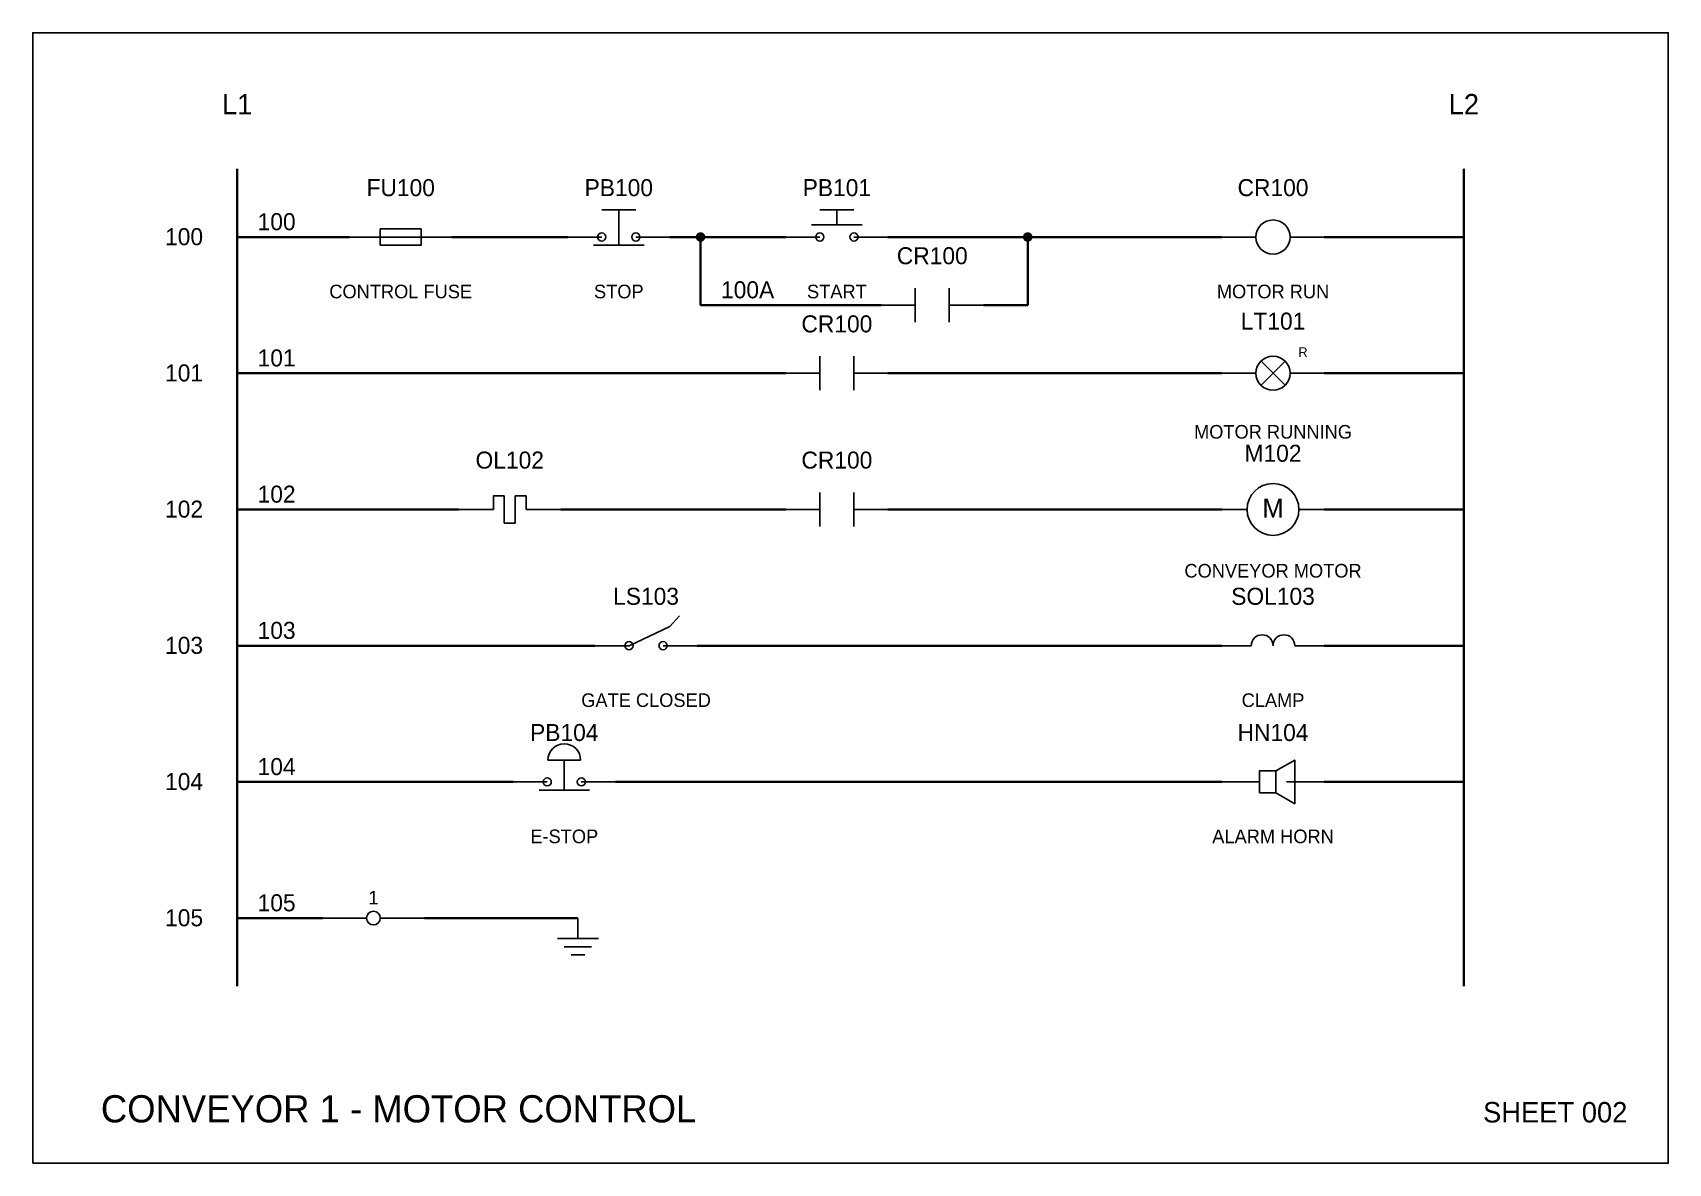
# Model space of a CAD drawing. Header units: inches. Extents: x 0 to 1200, y -400 to 400.
# Drawn here: x -0.5 to 11.5, y 1.2 to 9.5 of the extents above; entities that cross this region are included whole.
import ezdxf
from ezdxf.enums import TextEntityAlignment as Align

# ---------------------------------------------------------------- set-up
doc = ezdxf.new("R2010")
doc.units = ezdxf.units.IN
doc.layers.get('0').update_dxf_attribs({"lineweight": 25})
for name, color, linetype, lineweight in [('DESC', 7, 'Continuous', 25), ('MISC', 7, 'Continuous', 25), ('SYMS', 4, 'Continuous', 25), ('TAGS', 4, 'Continuous', 25), ('TERMS', 7, 'Continuous', 25), ('WIRENO', 3, 'Continuous', 25), ('WIRES', 1, 'Continuous', 35)]:
    doc.layers.add(name, color=color, linetype=linetype, lineweight=lineweight)

msp = doc.modelspace()

# ---------------------------------------------------------------- texts
at = {"layer": 'MISC'}
for s, p in [('L1', (1, 8.9)), ('L2', (10, 8.9))]:
    msp.add_text(s, height=0.15, dxfattribs=at).set_placement(p, align=Align.CENTER)
for s, height, p in [('100', 0.125, (0.75, 7.94)), ('101', 0.125, (0.75, 6.94)), ('102', 0.125, (0.75, 5.94)), ('103', 0.125, (0.75, 4.94)), ('104', 0.125, (0.75, 3.94)), ('105', 0.125, (0.75, 2.94)), ('SHEET 002', 0.15, (11.2, 1.5))]:
    msp.add_text(s, height=height, dxfattribs=at).set_placement(p, align=Align.RIGHT)
msp.add_text('CONVEYOR 1 - MOTOR CONTROL', height=0.2, dxfattribs=at).set_placement((0, 1.5))
at = {"layer": 'WIRENO'}
for s, p in [('100', (1.15, 8.05)), ('100A', (4.55, 7.55)), ('101', (1.15, 7.05)), ('102', (1.15, 6.05)), ('103', (1.15, 5.05)), ('104', (1.15, 4.05)), ('105', (1.15, 3.05))]:
    msp.add_text(s, height=0.125, dxfattribs=at).set_placement(p)

# ---------------------------------------------------------------- blocks, each defined once
blk = doc.blocks.new('HFU1')
at = {"color": 0}
for p, q in [((-0.375, 0), (-0.15, 0)), ((-0.15, 0), (0.15, 0)), ((0.15, 0), (0.375, 0))]:
    blk.add_line(p, q, dxfattribs=at)
blk.add_lwpolyline([(-0.15, -0.06), (0.15, -0.06), (0.15, 0.06), (-0.15, 0.06)], close=True, dxfattribs=at)
at = {"flags": 1}
for tag, height, p in [('RATING2', 0.07, (-0.3, 0.65)), ('WDTYPE', 0.07, (-0.1, 0.65)), ('MFG', 0.07, (-0.3, 0.55)), ('CAT', 0.07, (-0.1, 0.55)), ('ASSYCODE', 0.07, (0.1, 0.55)), ('RATING1', 0.07, (0.3, 0.55)), ('INST', 0.07, (-0.3, 0.45)), ('LOC', 0.07, (-0.1, 0.45)), ('X1TERM01', 0.06, (-0.375, 0)), ('X4TERM02', 0.06, (0.375, 0))]:
    blk.add_attdef(tag, text='', height=height, dxfattribs=at).set_placement(p, align=Align.CENTER)
for tag, height, p in [('TAG1', 0.125, (0, 0.3)), ('DESC1', 0.1, (0, -0.45)), ('DESC2', 0.1, (0, -0.58)), ('DESC3', 0.1, (0, -0.71))]:
    blk.add_attdef(tag, text='', height=height).set_placement(p, align=Align.CENTER)
blk = doc.blocks.new('HPB12_NC')
at = {"color": 0}
for p, q in [((-0.125, 0.2), (0.125, 0.2)), ((0, -0.06), (0, 0.2)), ((-0.375, 0), (-0.125, 0)), ((0.125, 0), (0.375, 0)), ((-0.185, -0.06), (0.185, -0.06))]:
    blk.add_line(p, q, dxfattribs=at)
for centre in [(-0.125, 0), (0.125, 0)]:
    blk.add_circle(centre, 0.03, dxfattribs=at)
at = {"flags": 1}
for tag, height, p in [('RATING2', 0.07, (-0.3, 0.65)), ('WDTYPE', 0.07, (-0.1, 0.65)), ('MFG', 0.07, (-0.3, 0.55)), ('CAT', 0.07, (-0.1, 0.55)), ('ASSYCODE', 0.07, (0.1, 0.55)), ('RATING1', 0.07, (0.3, 0.55)), ('INST', 0.07, (-0.3, 0.45)), ('LOC', 0.07, (-0.1, 0.45)), ('X1TERM01', 0.06, (-0.375, 0)), ('X4TERM02', 0.06, (0.375, 0))]:
    blk.add_attdef(tag, text='', height=height, dxfattribs=at).set_placement(p, align=Align.CENTER)
for tag, height, p in [('TAG1', 0.125, (0, 0.3)), ('DESC1', 0.1, (0, -0.45)), ('DESC2', 0.1, (0, -0.58)), ('DESC3', 0.1, (0, -0.71))]:
    blk.add_attdef(tag, text='', height=height).set_placement(p, align=Align.CENTER)
blk = doc.blocks.new('HPB11_NO')
at = {"color": 0}
for p, q in [((-0.125, 0.2), (0.125, 0.2)), ((0, 0.09), (0, 0.2)), ((-0.375, 0), (-0.125, 0)), ((-0.185, 0.09), (0.185, 0.09)), ((0.125, 0), (0.375, 0))]:
    blk.add_line(p, q, dxfattribs=at)
for centre in [(-0.125, 0), (0.125, 0)]:
    blk.add_circle(centre, 0.03, dxfattribs=at)
at = {"flags": 1}
for tag, height, p in [('RATING2', 0.07, (-0.3, 0.65)), ('WDTYPE', 0.07, (-0.1, 0.65)), ('MFG', 0.07, (-0.3, 0.55)), ('CAT', 0.07, (-0.1, 0.55)), ('ASSYCODE', 0.07, (0.1, 0.55)), ('RATING1', 0.07, (0.3, 0.55)), ('INST', 0.07, (-0.3, 0.45)), ('LOC', 0.07, (-0.1, 0.45)), ('X1TERM01', 0.06, (-0.375, 0)), ('X4TERM02', 0.06, (0.375, 0))]:
    blk.add_attdef(tag, text='', height=height, dxfattribs=at).set_placement(p, align=Align.CENTER)
for tag, height, p in [('TAG1', 0.125, (0, 0.3)), ('DESC1', 0.1, (0, -0.45)), ('DESC2', 0.1, (0, -0.58)), ('DESC3', 0.1, (0, -0.71))]:
    blk.add_attdef(tag, text='', height=height).set_placement(p, align=Align.CENTER)
blk = doc.blocks.new('HCR1')
at = {"color": 0}
for p, q in [((-0.375, 0), (-0.125, 0)), ((0.125, 0), (0.375, 0))]:
    blk.add_line(p, q, dxfattribs=at)
blk.add_circle((0, 0), 0.125, dxfattribs=at)
at = {"flags": 1}
for tag, height, p in [('RATING2', 0.07, (-0.3, 0.65)), ('WDTYPE', 0.07, (-0.1, 0.65)), ('MFG', 0.07, (-0.3, 0.55)), ('CAT', 0.07, (-0.1, 0.55)), ('ASSYCODE', 0.07, (0.1, 0.55)), ('RATING1', 0.07, (0.3, 0.55)), ('INST', 0.07, (-0.3, 0.45)), ('LOC', 0.07, (-0.1, 0.45)), ('X1TERM01', 0.06, (-0.375, 0)), ('X4TERM02', 0.06, (0.375, 0))]:
    blk.add_attdef(tag, text='', height=height, dxfattribs=at).set_placement(p, align=Align.CENTER)
for tag, height, p in [('TAG1', 0.125, (0, 0.3)), ('DESC1', 0.1, (0, -0.45)), ('DESC2', 0.1, (0, -0.58)), ('DESC3', 0.1, (0, -0.71))]:
    blk.add_attdef(tag, text='', height=height).set_placement(p, align=Align.CENTER)
blk = doc.blocks.new('HCR1_NO')
at = {"color": 0}
for p, q in [((-0.125, -0.125), (-0.125, 0.125)), ((0.125, -0.125), (0.125, 0.125)), ((-0.375, 0), (-0.125, 0)), ((0.125, 0), (0.375, 0))]:
    blk.add_line(p, q, dxfattribs=at)
at = {"flags": 1}
for tag, height, p in [('RATING2', 0.07, (-0.3, 0.65)), ('WDTYPE', 0.07, (-0.1, 0.65)), ('MFG', 0.07, (-0.3, 0.55)), ('CAT', 0.07, (-0.1, 0.55)), ('ASSYCODE', 0.07, (0.1, 0.55)), ('RATING1', 0.07, (0.3, 0.55)), ('INST', 0.07, (-0.3, 0.45)), ('LOC', 0.07, (-0.1, 0.45)), ('X1TERM01', 0.06, (-0.375, 0)), ('X4TERM02', 0.06, (0.375, 0))]:
    blk.add_attdef(tag, text='', height=height, dxfattribs=at).set_placement(p, align=Align.CENTER)
for tag, height, p in [('TAG1', 0.125, (0, 0.3)), ('DESC1', 0.1, (0, -0.45)), ('DESC2', 0.1, (0, -0.58)), ('DESC3', 0.1, (0, -0.71))]:
    blk.add_attdef(tag, text='', height=height).set_placement(p, align=Align.CENTER)
blk = doc.blocks.new('WDDOT')
at = {"color": 0, "const_width": 0.035}
blk.add_lwpolyline([(-0.0175, 0, 1), (0.0175, 0, 1)], format="xyb", close=True, dxfattribs=at)
blk = doc.blocks.new('HLT1R')
at = {"color": 0}
for p, q in [((-0.375, 0), (-0.125, 0)), ((-0.088, -0.088), (0.088, 0.088)), ((-0.088, 0.088), (0.088, -0.088)), ((0.125, 0), (0.375, 0))]:
    blk.add_line(p, q, dxfattribs=at)
blk.add_circle((0, 0), 0.125, dxfattribs=at)
blk.add_text('R', height=0.07, dxfattribs=at).set_placement((0.22, 0.12), align=Align.CENTER)
at = {"flags": 1}
for tag, height, p in [('RATING2', 0.07, (-0.3, 0.67)), ('WDTYPE', 0.07, (-0.1, 0.67)), ('MFG', 0.07, (-0.3, 0.57)), ('CAT', 0.07, (-0.1, 0.57)), ('ASSYCODE', 0.07, (0.1, 0.57)), ('RATING1', 0.07, (0.3, 0.57)), ('INST', 0.07, (-0.3, 0.47)), ('LOC', 0.07, (-0.1, 0.47)), ('X1TERM01', 0.06, (-0.375, 0)), ('X4TERM02', 0.06, (0.375, 0))]:
    blk.add_attdef(tag, text='', height=height, dxfattribs=at).set_placement(p, align=Align.CENTER)
for tag, height, p in [('TAG1', 0.125, (0, 0.32)), ('DESC1', 0.1, (0, -0.48)), ('DESC2', 0.1, (0, -0.61)), ('DESC3', 0.1, (0, -0.74))]:
    blk.add_attdef(tag, text='', height=height).set_placement(p, align=Align.CENTER)
blk = doc.blocks.new('HOL1')
at = {"color": 0}
for p, q in [((-0.375, 0), (-0.12, 0)), ((0.12, 0), (0.375, 0))]:
    blk.add_line(p, q, dxfattribs=at)
blk.add_lwpolyline([(-0.12, 0), (-0.12, 0.1), (-0.04, 0.1), (-0.04, -0.1), (0.04, -0.1), (0.04, 0.1), (0.12, 0.1), (0.12, 0)], dxfattribs=at)
at = {"flags": 1}
for tag, height, p in [('RATING2', 0.07, (-0.3, 0.65)), ('WDTYPE', 0.07, (-0.1, 0.65)), ('MFG', 0.07, (-0.3, 0.55)), ('CAT', 0.07, (-0.1, 0.55)), ('ASSYCODE', 0.07, (0.1, 0.55)), ('RATING1', 0.07, (0.3, 0.55)), ('INST', 0.07, (-0.3, 0.45)), ('LOC', 0.07, (-0.1, 0.45)), ('X1TERM01', 0.06, (-0.375, 0)), ('X4TERM02', 0.06, (0.375, 0))]:
    blk.add_attdef(tag, text='', height=height, dxfattribs=at).set_placement(p, align=Align.CENTER)
for tag, height, p in [('TAG1', 0.125, (0, 0.3)), ('DESC1', 0.1, (0, -0.45)), ('DESC2', 0.1, (0, -0.58)), ('DESC3', 0.1, (0, -0.71))]:
    blk.add_attdef(tag, text='', height=height).set_placement(p, align=Align.CENTER)
blk = doc.blocks.new('HMO1')
at = {"color": 0}
for p, q in [((-0.375, 0), (-0.19, 0)), ((0.19, 0), (0.375, 0))]:
    blk.add_line(p, q, dxfattribs=at)
blk.add_circle((0, 0), 0.19, dxfattribs=at)
blk.add_text('M', height=0.14, dxfattribs=at).set_placement((0, -0.06), align=Align.CENTER)
at = {"flags": 1}
for tag, height, p in [('RATING2', 0.07, (-0.3, 0.7)), ('WDTYPE', 0.07, (-0.1, 0.7)), ('MFG', 0.07, (-0.3, 0.6)), ('CAT', 0.07, (-0.1, 0.6)), ('ASSYCODE', 0.07, (0.1, 0.6)), ('RATING1', 0.07, (0.3, 0.6)), ('INST', 0.07, (-0.3, 0.5)), ('LOC', 0.07, (-0.1, 0.5)), ('X1TERM01', 0.06, (-0.375, 0)), ('X4TERM02', 0.06, (0.375, 0))]:
    blk.add_attdef(tag, text='', height=height, dxfattribs=at).set_placement(p, align=Align.CENTER)
for tag, height, p in [('TAG1', 0.125, (0, 0.35)), ('DESC1', 0.1, (0, -0.5)), ('DESC2', 0.1, (0, -0.63)), ('DESC3', 0.1, (0, -0.76))]:
    blk.add_attdef(tag, text='', height=height).set_placement(p, align=Align.CENTER)
blk = doc.blocks.new('HLS11_NO')
at = {"color": 0}
for p, q in [((-0.125, 0), (0.175, 0.14)), ((-0.375, 0), (-0.125, 0)), ((0.125, 0), (0.375, 0))]:
    blk.add_line(p, q, dxfattribs=at)
blk.add_lwpolyline([(0.175, 0.14), (0.245, 0.22)], dxfattribs=at)
for centre in [(-0.125, 0), (0.125, 0)]:
    blk.add_circle(centre, 0.03, dxfattribs=at)
at = {"flags": 1}
for tag, height, p in [('RATING2', 0.07, (-0.3, 0.65)), ('WDTYPE', 0.07, (-0.1, 0.65)), ('MFG', 0.07, (-0.3, 0.55)), ('CAT', 0.07, (-0.1, 0.55)), ('ASSYCODE', 0.07, (0.1, 0.55)), ('RATING1', 0.07, (0.3, 0.55)), ('INST', 0.07, (-0.3, 0.45)), ('LOC', 0.07, (-0.1, 0.45)), ('X1TERM01', 0.06, (-0.375, 0)), ('X4TERM02', 0.06, (0.375, 0))]:
    blk.add_attdef(tag, text='', height=height, dxfattribs=at).set_placement(p, align=Align.CENTER)
for tag, height, p in [('TAG1', 0.125, (0, 0.3)), ('DESC1', 0.1, (0, -0.45)), ('DESC2', 0.1, (0, -0.58)), ('DESC3', 0.1, (0, -0.71))]:
    blk.add_attdef(tag, text='', height=height).set_placement(p, align=Align.CENTER)
blk = doc.blocks.new('HSOL1')
at = {"color": 0}
for p, q in [((-0.375, 0), (-0.16, 0)), ((0.16, 0), (0.375, 0))]:
    blk.add_line(p, q, dxfattribs=at)
for centre in [(-0.08, 0), (0.08, 0)]:
    blk.add_arc(centre, 0.08, 0, 180, dxfattribs=at)
at = {"flags": 1}
for tag, height, p in [('RATING2', 0.07, (-0.3, 0.65)), ('WDTYPE', 0.07, (-0.1, 0.65)), ('MFG', 0.07, (-0.3, 0.55)), ('CAT', 0.07, (-0.1, 0.55)), ('ASSYCODE', 0.07, (0.1, 0.55)), ('RATING1', 0.07, (0.3, 0.55)), ('INST', 0.07, (-0.3, 0.45)), ('LOC', 0.07, (-0.1, 0.45)), ('X1TERM01', 0.06, (-0.375, 0)), ('X4TERM02', 0.06, (0.375, 0))]:
    blk.add_attdef(tag, text='', height=height, dxfattribs=at).set_placement(p, align=Align.CENTER)
for tag, height, p in [('TAG1', 0.125, (0, 0.3)), ('DESC1', 0.1, (0, -0.45)), ('DESC2', 0.1, (0, -0.58)), ('DESC3', 0.1, (0, -0.71))]:
    blk.add_attdef(tag, text='', height=height).set_placement(p, align=Align.CENTER)
blk = doc.blocks.new('HPB13_NC')
at = {"color": 0}
for p, q in [((-0.12, 0.16), (0.12, 0.16)), ((0, -0.06), (0, 0.16)), ((-0.375, 0), (-0.125, 0)), ((0.125, 0), (0.375, 0)), ((-0.185, -0.06), (0.185, -0.06))]:
    blk.add_line(p, q, dxfattribs=at)
for centre in [(-0.125, 0), (0.125, 0)]:
    blk.add_circle(centre, 0.03, dxfattribs=at)
blk.add_arc((0, 0.16), 0.12, 0, 180, dxfattribs=at)
at = {"flags": 1}
for tag, height, p in [('RATING2', 0.07, (-0.3, 0.65)), ('WDTYPE', 0.07, (-0.1, 0.65)), ('MFG', 0.07, (-0.3, 0.55)), ('CAT', 0.07, (-0.1, 0.55)), ('ASSYCODE', 0.07, (0.1, 0.55)), ('RATING1', 0.07, (0.3, 0.55)), ('INST', 0.07, (-0.3, 0.45)), ('LOC', 0.07, (-0.1, 0.45)), ('X1TERM01', 0.06, (-0.375, 0)), ('X4TERM02', 0.06, (0.375, 0))]:
    blk.add_attdef(tag, text='', height=height, dxfattribs=at).set_placement(p, align=Align.CENTER)
for tag, height, p in [('TAG1', 0.125, (0, 0.3)), ('DESC1', 0.1, (0, -0.45)), ('DESC2', 0.1, (0, -0.58)), ('DESC3', 0.1, (0, -0.71))]:
    blk.add_attdef(tag, text='', height=height).set_placement(p, align=Align.CENTER)
blk = doc.blocks.new('HHN1')
at = {"color": 0}
for p, q in [((-0.375, 0), (-0.1, 0)), ((0.1, 0), (0.375, 0))]:
    blk.add_line(p, q, dxfattribs=at)
blk.add_lwpolyline([(0.02, 0.08), (0.16, 0.16), (0.16, -0.16), (0.02, -0.08)], dxfattribs=at)
blk.add_lwpolyline([(-0.1, -0.08), (-0.1, 0.08), (0.02, 0.08), (0.02, -0.08)], close=True, dxfattribs=at)
at = {"flags": 1}
for tag, height, p in [('RATING2', 0.07, (-0.3, 0.65)), ('WDTYPE', 0.07, (-0.1, 0.65)), ('MFG', 0.07, (-0.3, 0.55)), ('CAT', 0.07, (-0.1, 0.55)), ('ASSYCODE', 0.07, (0.1, 0.55)), ('RATING1', 0.07, (0.3, 0.55)), ('INST', 0.07, (-0.3, 0.45)), ('LOC', 0.07, (-0.1, 0.45)), ('X1TERM01', 0.06, (-0.375, 0)), ('X4TERM02', 0.06, (0.375, 0))]:
    blk.add_attdef(tag, text='', height=height, dxfattribs=at).set_placement(p, align=Align.CENTER)
for tag, height, p in [('TAG1', 0.125, (0, 0.3)), ('DESC1', 0.1, (0, -0.45)), ('DESC2', 0.1, (0, -0.58)), ('DESC3', 0.1, (0, -0.71))]:
    blk.add_attdef(tag, text='', height=height).set_placement(p, align=Align.CENTER)
blk = doc.blocks.new('HT0001')
at = {"color": 0}
for p, q in [((-0.375, 0), (-0.05, 0)), ((0.05, 0), (0.375, 0))]:
    blk.add_line(p, q, dxfattribs=at)
blk.add_circle((0, 0), 0.05, dxfattribs=at)
at = {"flags": 1}
for tag, height, p in [('RATING2', 0.07, (-0.3, 0.65)), ('WDTYPE', 0.07, (-0.1, 0.65)), ('MFG', 0.07, (-0.3, 0.55)), ('CAT', 0.07, (-0.1, 0.55)), ('ASSYCODE', 0.07, (0.1, 0.55)), ('RATING1', 0.07, (0.3, 0.55)), ('INST', 0.07, (-0.3, 0.45)), ('LOC', 0.07, (-0.1, 0.45)), ('X1TERM01', 0.06, (-0.375, 0)), ('X4TERM02', 0.06, (0.375, 0)), ('TAGSTRIP', 0.07, (0, -0.15))]:
    blk.add_attdef(tag, text='', height=height, dxfattribs=at).set_placement(p, align=Align.CENTER)
blk.add_attdef('TERM01', text='', height=0.1).set_placement((0, 0.1), align=Align.CENTER)
blk = doc.blocks.new('HGND')
at = {"color": 0}
for p, q in [((0, 0), (0, -0.15)), ((-0.15, -0.15), (0.15, -0.15)), ((-0.1, -0.21), (0.1, -0.21)), ((-0.05, -0.27), (0.05, -0.27))]:
    blk.add_line(p, q, dxfattribs=at)
at = {"flags": 1}
blk.add_attdef('X2TERM01', text='', height=0.06, dxfattribs=at).set_placement((0, 0), align=Align.CENTER)

# ---------------------------------------------------------------- linework, layer by layer
at = {"layer": 'MISC'}
msp.add_lwpolyline([(-0.5, 1.2), (11.5, 1.2), (11.5, 9.5), (-0.5, 9.5)], close=True, dxfattribs=at)
at = {"layer": 'WIRES'}
for p, q in [((1, 8.5), (1, 2.5)), ((10, 8.5), (10, 2.5)), ((1, 8), (1.825, 8)), ((2.575, 8), (3.425, 8)), ((4.175, 8), (5.025, 8)), ((4.4, 8), (4.4, 7.5)), ((5.775, 8), (8.225, 8)), ((6.8, 7.5), (6.8, 8)), ((8.975, 8), (10, 8)), ((4.4, 7.5), (5.725, 7.5)), ((6.475, 7.5), (6.8, 7.5)), ((1, 7), (5.025, 7)), ((5.775, 7), (8.225, 7)), ((8.975, 7), (10, 7)), ((1, 6), (2.625, 6)), ((3.375, 6), (5.025, 6)), ((5.775, 6), (8.225, 6)), ((8.975, 6), (10, 6)), ((1, 5), (3.625, 5)), ((4.375, 5), (8.225, 5)), ((8.975, 5), (10, 5)), ((1, 4), (3.025, 4)), ((3.775, 4), (8.225, 4)), ((8.975, 4), (10, 4)), ((1, 3), (1.625, 3)), ((2.375, 3), (3.5, 3))]:
    msp.add_line(p, q, dxfattribs=at)

# ---------------------------------------------------------------- block references
at = {"layer": 'SYMS'}
ref = msp.add_blockref('HFU1', (2.2, 8), dxfattribs=at)
ref.add_attrib('TAG1', 'FU100', dxfattribs={"layer": 'TAGS', "height": 0.125}).set_placement((2.2, 8.3), align=Align.CENTER)
ref.add_attrib('DESC1', 'CONTROL FUSE', dxfattribs={"layer": 'DESC', "height": 0.1}).set_placement((2.2, 7.55), align=Align.CENTER)
ref = msp.add_blockref('HPB12_NC', (3.8, 8), dxfattribs=at)
ref.add_attrib('TAG1', 'PB100', dxfattribs={"layer": 'TAGS', "height": 0.125}).set_placement((3.8, 8.3), align=Align.CENTER)
ref.add_attrib('DESC1', 'STOP', dxfattribs={"layer": 'DESC', "height": 0.1}).set_placement((3.8, 7.55), align=Align.CENTER)
ref = msp.add_blockref('HPB11_NO', (5.4, 8), dxfattribs=at)
ref.add_attrib('TAG1', 'PB101', dxfattribs={"layer": 'TAGS', "height": 0.125}).set_placement((5.4, 8.3), align=Align.CENTER)
ref.add_attrib('DESC1', 'START', dxfattribs={"layer": 'DESC', "height": 0.1}).set_placement((5.4, 7.55), align=Align.CENTER)
ref = msp.add_blockref('HCR1', (8.6, 8), dxfattribs=at)
ref.add_attrib('TAG1', 'CR100', dxfattribs={"layer": 'TAGS', "height": 0.125}).set_placement((8.6, 8.3), align=Align.CENTER)
ref.add_attrib('DESC1', 'MOTOR RUN', dxfattribs={"layer": 'DESC', "height": 0.1}).set_placement((8.6, 7.55), align=Align.CENTER)
ref = msp.add_blockref('HCR1_NO', (6.1, 7.5), dxfattribs=at)
ref.add_attrib('TAG1', 'CR100', dxfattribs={"layer": 'TAGS', "height": 0.125}).set_placement((6.1, 7.8), align=Align.CENTER)
ref = msp.add_blockref('HLT1R', (8.6, 7), dxfattribs=at)
ref.add_attrib('TAG1', 'LT101', dxfattribs={"layer": 'TAGS', "height": 0.125}).set_placement((8.6, 7.32), align=Align.CENTER)
ref.add_attrib('DESC1', 'MOTOR RUNNING', dxfattribs={"layer": 'DESC', "height": 0.1}).set_placement((8.6, 6.52), align=Align.CENTER)
ref = msp.add_blockref('HCR1_NO', (5.4, 7), dxfattribs=at)
ref.add_attrib('TAG1', 'CR100', dxfattribs={"layer": 'TAGS', "height": 0.125}).set_placement((5.4, 7.3), align=Align.CENTER)
ref = msp.add_blockref('HOL1', (3, 6), dxfattribs=at)
ref.add_attrib('TAG1', 'OL102', dxfattribs={"layer": 'TAGS', "height": 0.125}).set_placement((3, 6.3), align=Align.CENTER)
ref = msp.add_blockref('HCR1_NO', (5.4, 6), dxfattribs=at)
ref.add_attrib('TAG1', 'CR100', dxfattribs={"layer": 'TAGS', "height": 0.125}).set_placement((5.4, 6.3), align=Align.CENTER)
ref = msp.add_blockref('HMO1', (8.6, 6), dxfattribs=at)
ref.add_attrib('TAG1', 'M102', dxfattribs={"layer": 'TAGS', "height": 0.125}).set_placement((8.6, 6.35), align=Align.CENTER)
ref.add_attrib('DESC1', 'CONVEYOR MOTOR', dxfattribs={"layer": 'DESC', "height": 0.1}).set_placement((8.6, 5.5), align=Align.CENTER)
ref = msp.add_blockref('HLS11_NO', (4, 5), dxfattribs=at)
ref.add_attrib('TAG1', 'LS103', dxfattribs={"layer": 'TAGS', "height": 0.125}).set_placement((4, 5.3), align=Align.CENTER)
ref.add_attrib('DESC1', 'GATE CLOSED', dxfattribs={"layer": 'DESC', "height": 0.1}).set_placement((4, 4.55), align=Align.CENTER)
ref = msp.add_blockref('HSOL1', (8.6, 5), dxfattribs=at)
ref.add_attrib('TAG1', 'SOL103', dxfattribs={"layer": 'TAGS', "height": 0.125}).set_placement((8.6, 5.3), align=Align.CENTER)
ref.add_attrib('DESC1', 'CLAMP', dxfattribs={"layer": 'DESC', "height": 0.1}).set_placement((8.6, 4.55), align=Align.CENTER)
ref = msp.add_blockref('HPB13_NC', (3.4, 4), dxfattribs=at)
ref.add_attrib('TAG1', 'PB104', dxfattribs={"layer": 'TAGS', "height": 0.125}).set_placement((3.4, 4.3), align=Align.CENTER)
ref.add_attrib('DESC1', 'E-STOP', dxfattribs={"layer": 'DESC', "height": 0.1}).set_placement((3.4, 3.55), align=Align.CENTER)
ref = msp.add_blockref('HHN1', (8.6, 4), dxfattribs=at)
ref.add_attrib('TAG1', 'HN104', dxfattribs={"layer": 'TAGS', "height": 0.125}).set_placement((8.6, 4.3), align=Align.CENTER)
ref.add_attrib('DESC1', 'ALARM HORN', dxfattribs={"layer": 'DESC', "height": 0.1}).set_placement((8.6, 3.55), align=Align.CENTER)
ref = msp.add_blockref('HT0001', (2, 3), dxfattribs=at)
ref.add_attrib('TERM01', '1', dxfattribs={"layer": 'TERMS', "height": 0.1}).set_placement((2, 3.1), align=Align.CENTER)
msp.add_blockref('HGND', (3.5, 3), dxfattribs=at)
at = {"layer": 'WIRES'}
for p in [(4.4, 8), (6.8, 8)]:
    msp.add_blockref('WDDOT', p, dxfattribs=at)

msp.set_redraw_order([(e.dxf.handle, doc.entitydb.next_handle()) for e in msp.query("TEXT MTEXT ATTDEF DIMENSION ARC_DIMENSION")])  # texts and dimensions are drawn at this point

doc.saveas('drawing.dxf')
